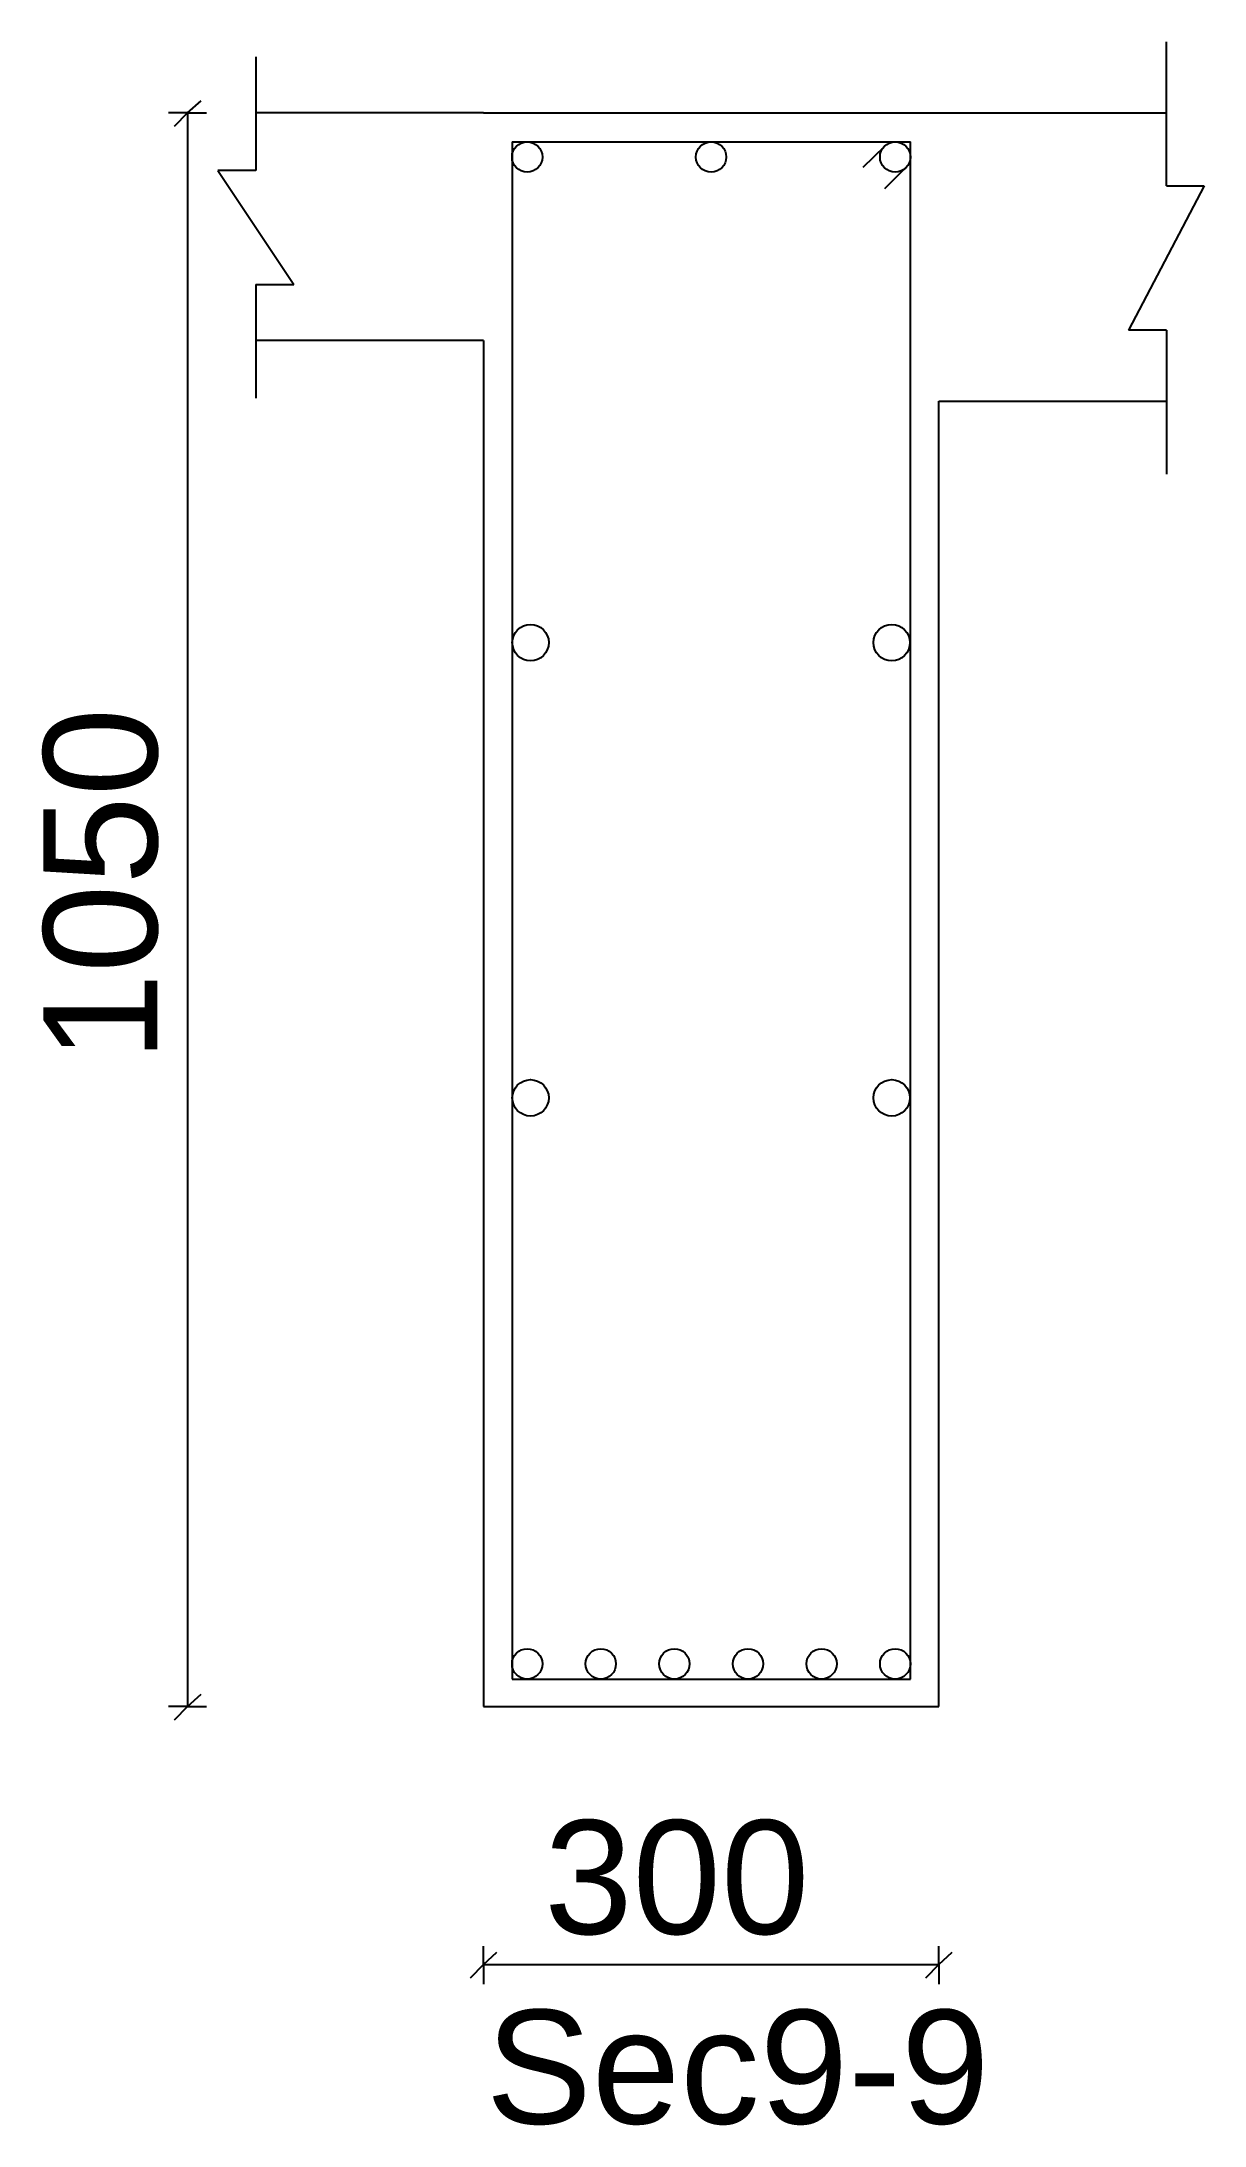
# Model space of a CAD drawing. Extents: x 0 to 98, y 3 to 248.
# Drawn here: x 30.299 to 31.065, y 121.417 to 122.79 of the extents above; entities that cross this region are included whole.
import ezdxf

# ---------------------------------------------------------------- set-up
doc = ezdxf.new("R2010")
doc.units = 0
for name, color, linetype in [('Beam_Cross_Label', 4, 'CONTINUOUS'), ('Beam_CrossSection', 2, 'CONTINUOUS'), ('dim_all', 7, 'CONTINUOUS'), ('main_botbars', 4, 'CONTINUOUS'), ('main_topbars', 4, 'CONTINUOUS'), ('Sidefacebar', 140, 'CONTINUOUS'), ('Stirrup_bar', 1, 'CONTINUOUS')]:
    doc.layers.add(name, color=color, linetype=linetype)
doc.styles.add('STRUDS_Arial', font='ARIAL.TTF', dxfattribs={"height": 0.04})

msp = doc.modelspace()

# ---------------------------------------------------------------- texts
at = {"layer": 'Beam_Cross_Label', "style": 'STRUDS_Arial'}
msp.add_text('Sec9-9', height=0.075, dxfattribs=at).set_placement((30.5915, 121.418))
at = {"layer": 'dim_all', "style": 'STRUDS_Arial'}
msp.add_text('1050', height=0.075, rotation=90, dxfattribs=at).set_placement((30.375, 122.118))
msp.add_text('300', height=0.075, dxfattribs=at).set_placement((30.63, 121.543))

# ---------------------------------------------------------------- linework, layer by layer
at = {"layer": 'Beam_CrossSection'}
for p, q in [((30.44, 122.78), (30.44, 122.705)), ((31.04, 122.695), (31.04, 122.79)), ((30.59, 122.743), (30.44, 122.743)), ((30.59, 122.743), (30.89, 122.743)), ((30.59, 122.743), (30.59, 122.743)), ((30.89, 122.743), (30.89, 122.743)), ((30.89, 122.743), (31.04, 122.743)), ((30.44, 122.705), (30.415, 122.705)), ((30.415, 122.705), (30.465, 122.63)), ((31.065, 122.695), (31.015, 122.6)), ((31.04, 122.695), (31.065, 122.695)), ((30.44, 122.63), (30.44, 122.555)), ((30.44, 122.63), (30.465, 122.63)), ((30.59, 122.593), (30.44, 122.593)), ((30.59, 122.593), (30.59, 121.693)), ((31.04, 122.6), (31.015, 122.6)), ((31.04, 122.6), (31.04, 122.505)), ((30.89, 121.693), (30.89, 122.553)), ((30.89, 122.553), (31.04, 122.553)), ((30.59, 121.693), (30.89, 121.693))]:
    msp.add_line(p, q, dxfattribs=at)
at = {"layer": 'dim_all'}
for p, q in [((30.395, 122.743), (30.3825, 122.743)), ((30.395, 122.743), (30.3862, 122.734)), ((30.395, 122.743), (30.4039, 122.751)), ((30.395, 122.743), (30.4075, 122.743)), ((30.395, 122.743), (30.395, 121.693)), ((30.395, 121.693), (30.4039, 121.701)), ((30.395, 121.693), (30.3825, 121.693)), ((30.395, 121.693), (30.3862, 121.684)), ((30.395, 121.693), (30.4075, 121.693)), ((30.59, 121.523), (30.59, 121.535)), ((30.59, 121.523), (30.5989, 121.531)), ((30.89, 121.523), (30.89, 121.535)), ((30.89, 121.523), (30.8988, 121.531)), ((30.59, 121.523), (30.5812, 121.514)), ((30.59, 121.523), (30.59, 121.51)), ((30.59, 121.523), (30.89, 121.523)), ((30.89, 121.523), (30.8812, 121.514)), ((30.89, 121.523), (30.89, 121.51))]:
    msp.add_line(p, q, dxfattribs=at)
at = {"layer": 'main_botbars'}
for centre in [(30.6188, 121.721), (30.6673, 121.721), (30.7158, 121.721), (30.7643, 121.721), (30.8128, 121.721), (30.8613, 121.721)]:
    msp.add_circle(centre, 0.01, dxfattribs=at)
at = {"layer": 'main_topbars'}
for centre in [(30.6188, 122.714), (30.74, 122.714), (30.8613, 122.714)]:
    msp.add_circle(centre, 0.01, dxfattribs=at)
at = {"layer": 'Sidefacebar'}
for centre in [(30.621, 122.394), (30.859, 122.394), (30.621, 122.094), (30.859, 122.094)]:
    msp.add_circle(centre, 0.012, dxfattribs=at)
at = {"layer": 'Stirrup_bar'}
for p, q in [((30.6088, 122.724), (30.6088, 121.711)), ((30.6088, 122.724), (30.8713, 122.724)), ((30.8542, 122.721), (30.84, 122.707)), ((30.8713, 121.711), (30.8713, 122.724)), ((30.8683, 122.707), (30.8542, 122.693)), ((30.6088, 121.711), (30.8713, 121.711))]:
    msp.add_line(p, q, dxfattribs=at)

msp.set_redraw_order([(e.dxf.handle, doc.entitydb.next_handle()) for e in msp.query("TEXT MTEXT ATTDEF DIMENSION ARC_DIMENSION")])  # texts and dimensions are drawn at this point

doc.saveas('drawing.dxf')
